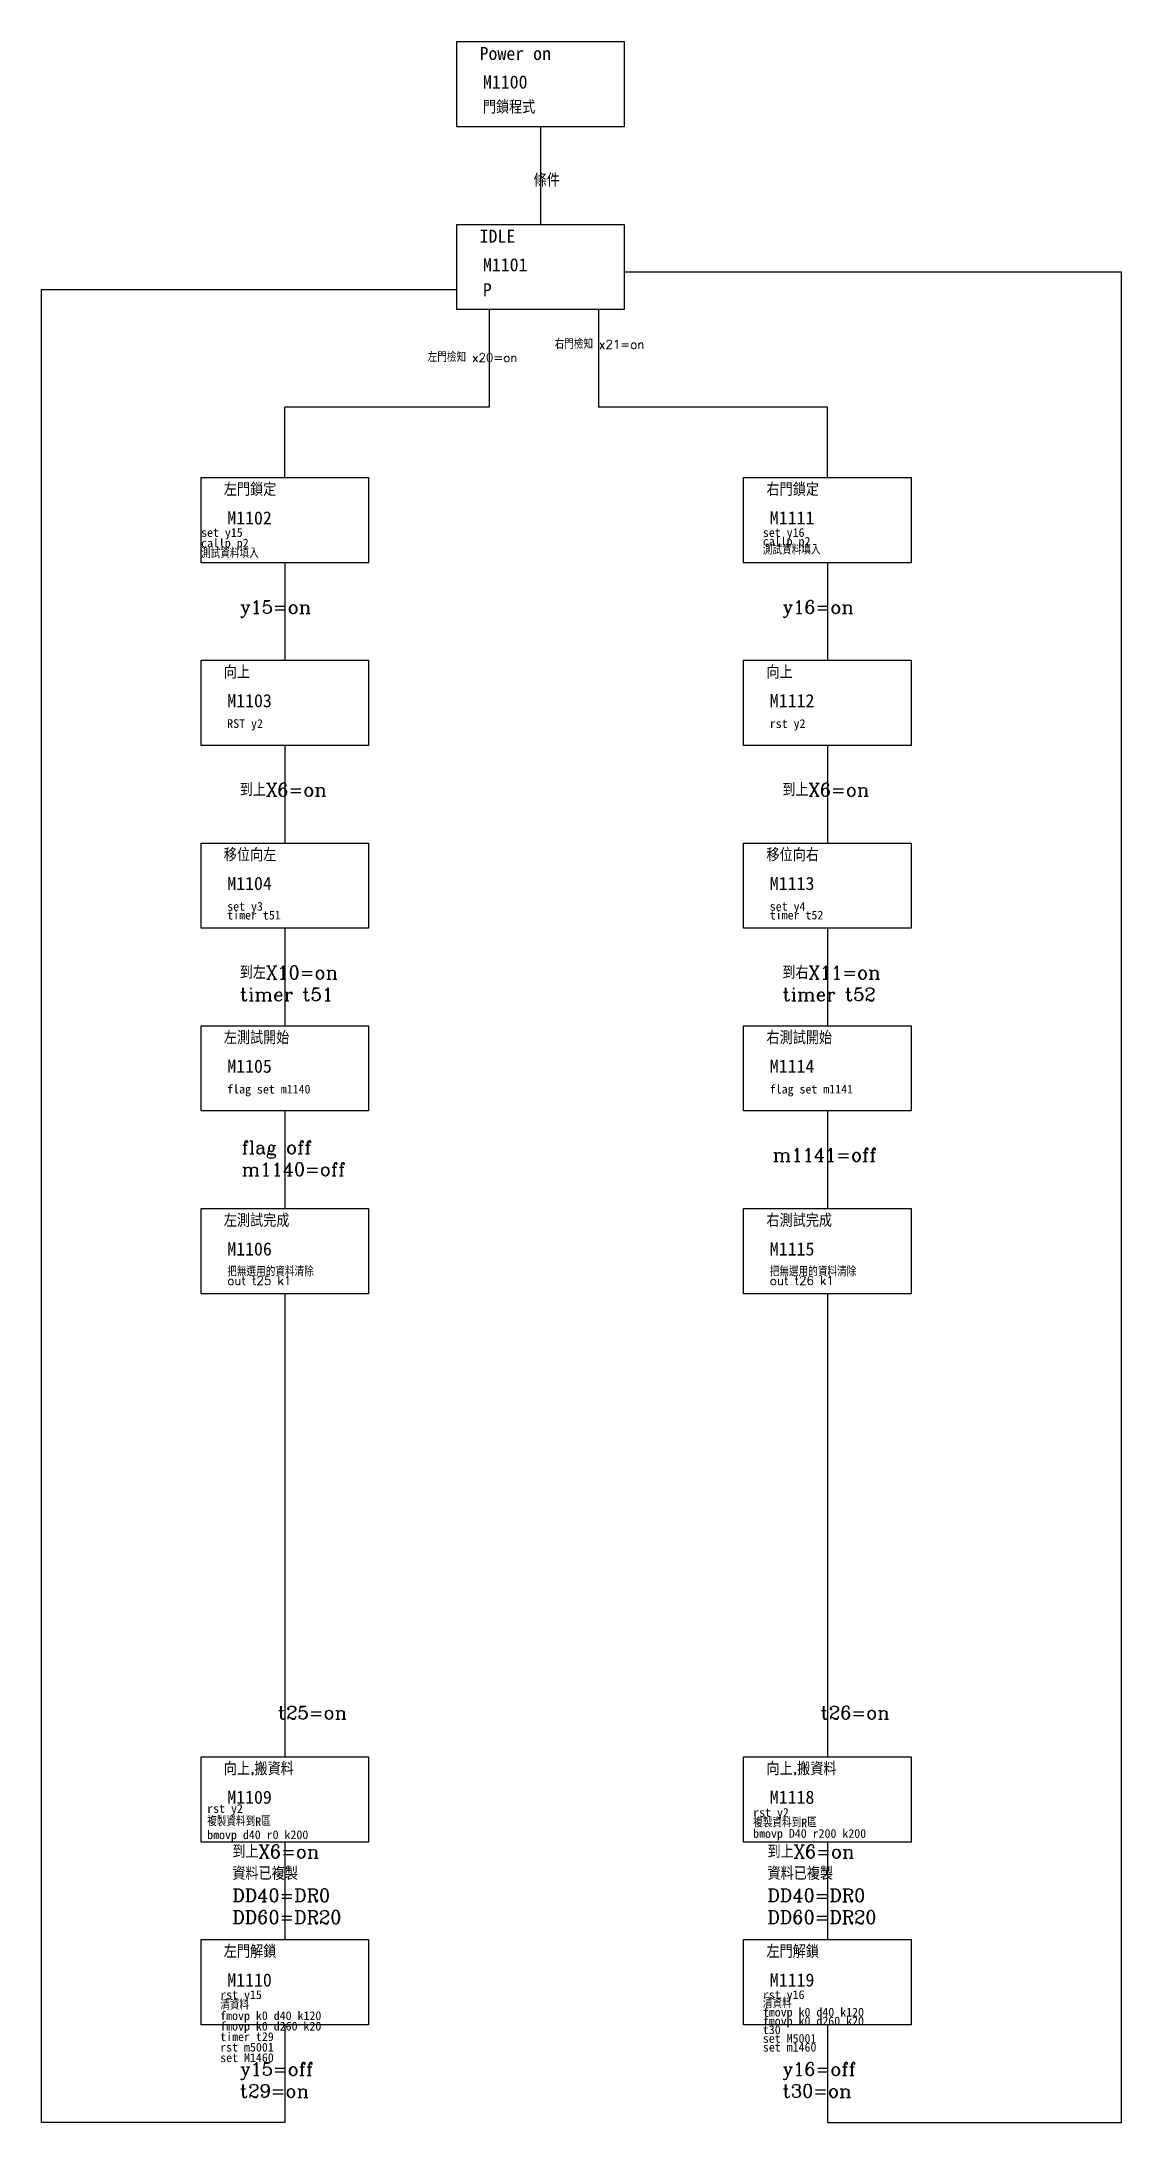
# Model space of a CAD drawing. Extents: x -377 to 167, y -328 to 190.
# Drawn here: x 43.1 to 166.6, y -48 to 189.9 of the extents above; entities that cross this region are included whole.
import ezdxf

# ---------------------------------------------------------------- set-up
doc = ezdxf.new("R2010")
doc.units = 0
doc.layers.add('標尺寸層', color=3, linetype='CONTINUOUS')

msp = doc.modelspace()

# ---------------------------------------------------------------- texts
at = {"layer": '標尺寸層', "color": 7, "char_height": 1.5, "width": 14.2593, "attachment_point": 1}
for s, insert in [('Power on', (93.22, 189.27)), ('IDLE', (93.22, 168.38)), ('{\\Fromanc,chineset|c136;左門鎖定}', (63.97, 139.44)), ('{\\Fromanc,chineset|c136;右門鎖定}', (126.03, 139.44)), ('{\\Fromanc,chineset|c136;向上}', (63.97, 118.55)), ('{\\Fromanc,chineset|c136;向上}', (126.03, 118.55)), ('{\\Fromanc,chineset|c136;移位向左}', (63.97, 97.66)), ('{\\Fromanc,chineset|c136;移位向右}', (126.03, 97.66)), ('{\\Fromanc,chineset|c136;左測試開始}', (63.97, 76.77)), ('{\\Fromanc,chineset|c136;右測試開始}', (126.03, 76.77)), ('{\\Fromanc,chineset|c136;左測試完成}', (63.97, 55.88)), ('{\\Fromanc,chineset|c136;右測試完成}', (126.03, 55.88)), ('{\\Fromanc,chineset|c136;向上,搬資料}', (63.97, -6.79)), ('{\\Fromanc,chineset|c136;向上,搬資料}', (126.03, -6.79)), ('{\\Fromanc,chineset|c136;左門解鎖}', (63.97, -27.68)), ('{\\Fromanc,chineset|c136;左門解鎖}', (126.03, -27.68))]:
    msp.add_mtext(s, dxfattribs=dict(at, insert=insert))
at = {"layer": '標尺寸層', "color": 5, "char_height": 1.5, "width": 14.2593, "attachment_point": 1}
for s, insert in [('M1100', (93.6, 186.01)), ('M1101', (93.6, 165.12)), ('M1102', (64.36, 136.18)), ('M1111', (126.41, 136.18)), ('M1103', (64.36, 115.29)), ('M1112', (126.41, 115.29)), ('M1104', (64.36, 94.4)), ('M1113', (126.41, 94.4)), ('M1105', (64.36, 73.51)), ('M1114', (126.41, 73.51)), ('M1106', (64.36, 52.62)), ('M1115', (126.41, 52.62)), ('M1109', (64.36, -10.05)), ('M1118', (126.41, -10.05)), ('M1110', (64.36, -30.94)), ('M1119', (126.41, -30.94))]:
    msp.add_mtext(s, dxfattribs=dict(at, insert=insert))
at = {"layer": '標尺寸層', "color": 1, "char_height": 1.5, "width": 14.2593, "attachment_point": 1}
for s, insert in [('{\\Fromanc,chineset|c136;門鎖程式}', (93.6, 183.14)), ('P', (93.6, 162.25))]:
    msp.add_mtext(s, dxfattribs=dict(at, insert=insert))
at = {"layer": '標尺寸層', "color": 2, "width": 14.2593, "attachment_point": 1}
for s, insert, char_height in [('{\\Fromanc,chineset|c136;條件}', (99.4, 174.79), 1.5), ('{\\Fromanc,chineset|c136;右門檢知 x21=on}', (101.8, 155.76), 1), ('{\\Fromanc,chineset|c136;左門檢知 x20=on}', (87.28, 154.26), 1), ('{\\Fromanc,chineset|c136;y15=on}', (65.8, 126), 1.5), ('{\\Fromanc,chineset|c136;y16=on}', (127.85, 126), 1.5), ('{\\Fromanc,chineset|c136;到上X6=on}', (65.8, 105.11), 1.5), ('{\\Fromanc,chineset|c136;到上X6=on}', (127.85, 105.11), 1.5), ('{\\Fromanc,chineset|c136;到左X10=on\\Ptimer t51}', (65.8, 84.22), 1.5), ('{\\Fromanc,chineset|c136;到右X11=on\\Ptimer t52}', (127.85, 84.22), 1.5), ('{\\Fromanc,chineset|c136;flag off m1140=off}', (66, 64.23), 1.5), ('{\\Fromanc,chineset|c136;m1141=off}', (126.75, 63.38), 1.5), ('{\\Fromanc,chineset|c136;t25=on}', (70.15, -0.38), 1.5), ('{\\Fromanc,chineset|c136;t26=on}', (132.21, -0.38), 1.5), ('{\\Fromanc,chineset|c136;到上X6=on\\P資料已複製DD40=DR0\\PDD60=DR20}', (64.95, -16.26), 1.5), ('{\\Fromanc,chineset|c136;到上X6=on\\P資料已複製DD40=DR0\\PDD60=DR20}', (126.15, -16.26), 1.5), ('{\\Fromanc,chineset|c136;y15=off\\Pt29=on}', (65.8, -41.12), 1.5), ('{\\Fromanc,chineset|c136;y16=off\\Pt30=on}', (127.85, -41.12), 1.5)]:
    msp.add_mtext(s, dxfattribs=dict(at, insert=insert, char_height=char_height))
at = {"layer": '標尺寸層', "color": 1, "char_height": 1, "attachment_point": 1}
for s, insert, width, line_spacing_factor in [('set y15\\Pcallp p2\\P{\\Fromanc,chineset|c136;測試資料填入}', (61.37, 134.26), 19.1507, 0.72), ('set y16\\Pcallp p2\\P{\\Fromanc,chineset|c136;測試資料填入}', (125.62, 134.26), 14.2593, 0.6), ('RST y2', (64.36, 112.42), 14.2593, 0.72), ('rst y2', (126.41, 112.42), 14.2593, 0.6), ('set y3\\Ptimer t51', (64.36, 91.53), 14.2593, 0.6), ('set y4\\Ptimer t52', (126.41, 91.53), 14.2593, 0.6), ('flag set m1140', (64.36, 70.64), 14.2593, 0.6), ('flag set m1141', (126.41, 70.64), 14.2593, 0.6), ('{\\Fromanc,chineset|c136;把無選用的資料清除\\Pout t25 k1}', (64.36, 49.75), 14.2593, 0.6), ('{\\Fromanc,chineset|c136;把無選用的資料清除\\Pout t26 k1}', (126.41, 49.75), 14.2593, 0.6), ('rst y2\\P{\\Fromanc,chineset|c136;複製資料到}R{\\Fromanc,chineset|c136;區\\P}bmovp d40 r0 k200', (62.07, -11.59), 19.1507, 0.9), ('rst y2\\P{\\Fromanc,chineset|c136;複製資料到}R{\\Fromanc,chineset|c136;區\\P}bmovp D40 r200 k200', (124.51, -12.04), 18.0575, 0.72), ('rst y15\\P{\\Fromanc,chineset|c136;清資料}\\Pfmovp k0 d40 k120\\Pfmovp k0 d260 k20\\Ptimer t29\\Prst m5001\\Pset M1460', (63.56, -32.87), 25.9293, 0.72), ('rst y16\\P{\\Fromanc,chineset|c136;清資料}\\Pfmovp k0 d40 k120\\Pfmovp k0 d260 k20\\Pt30\\Pset M5001\\Pset m1460', (125.62, -32.87), 21.0891, 0.6)]:
    msp.add_mtext(s, dxfattribs=dict(at, insert=insert, width=width, line_spacing_factor=line_spacing_factor))

# ---------------------------------------------------------------- linework, layer by layer
at = {"layer": '標尺寸層', "color": 7}
for p, q in [((100.19, 180.14), (100.19, 168.98)), ((166.62, 163.52), (109.76, 163.52)), ((166.62, -47.97), (166.62, 163.52)), ((43.13, -47.97), (43.13, 161.53)), ((43.13, 161.53), (90.61, 161.53)), ((94.32, 159.25), (94.32, 148.09)), ((106.83, 159.25), (106.83, 148.09)), ((94.32, 148.09), (70.94, 148.09)), ((70.94, 140.05), (70.94, 148.09)), ((133, 148.09), (106.83, 148.09)), ((133, 140.05), (133, 148.09)), ((70.94, 130.31), (70.94, 119.16)), ((133, 130.31), (133, 119.16)), ((70.94, 109.42), (70.94, 98.27)), ((133, 109.42), (133, 98.27)), ((70.94, 88.53), (70.94, 77.38)), ((133, 88.53), (133, 77.38)), ((70.94, 67.64), (70.94, 56.48)), ((133, 67.64), (133, 56.48)), ((70.94, 46.75), (70.94, -6.19)), ((133, 46.75), (133, -6.19)), ((70.94, -15.92), (70.94, -27.08)), ((133, -15.92), (133, -27.08)), ((70.94, -36.81), (70.94, -47.97)), ((133, -36.81), (133, -47.97)), ((70.94, -47.97), (43.13, -47.97)), ((133, -47.97), (166.62, -47.97))]:
    msp.add_line(p, q, dxfattribs=at)
for points in [[(90.61, 189.87), (109.76, 189.87), (109.76, 180.14), (90.61, 180.14)], [(90.61, 168.98), (109.76, 168.98), (109.76, 159.25), (90.61, 159.25)], [(61.37, 140.05), (80.52, 140.05), (80.52, 130.31), (61.37, 130.31)], [(123.42, 140.05), (142.57, 140.05), (142.57, 130.31), (123.42, 130.31)], [(61.37, 119.16), (80.52, 119.16), (80.52, 109.42), (61.37, 109.42)], [(123.42, 119.16), (142.57, 119.16), (142.57, 109.42), (123.42, 109.42)], [(61.37, 98.27), (80.52, 98.27), (80.52, 88.53), (61.37, 88.53)], [(123.42, 98.27), (142.57, 98.27), (142.57, 88.53), (123.42, 88.53)], [(61.37, 77.38), (80.52, 77.38), (80.52, 67.64), (61.37, 67.64)], [(123.42, 77.38), (142.57, 77.38), (142.57, 67.64), (123.42, 67.64)], [(61.37, 56.48), (80.52, 56.48), (80.52, 46.75), (61.37, 46.75)], [(123.42, 56.48), (142.57, 56.48), (142.57, 46.75), (123.42, 46.75)], [(61.37, -6.19), (80.52, -6.19), (80.52, -15.92), (61.37, -15.92)], [(123.42, -6.19), (142.57, -6.19), (142.57, -15.92), (123.42, -15.92)], [(61.37, -27.08), (80.52, -27.08), (80.52, -36.81), (61.37, -36.81)], [(123.42, -27.08), (142.57, -27.08), (142.57, -36.81), (123.42, -36.81)]]:
    msp.add_lwpolyline(points, close=True, dxfattribs=at)

msp.set_redraw_order([(e.dxf.handle, doc.entitydb.next_handle()) for e in msp.query("TEXT MTEXT ATTDEF DIMENSION ARC_DIMENSION")])  # texts and dimensions are drawn at this point

doc.saveas('drawing.dxf')
